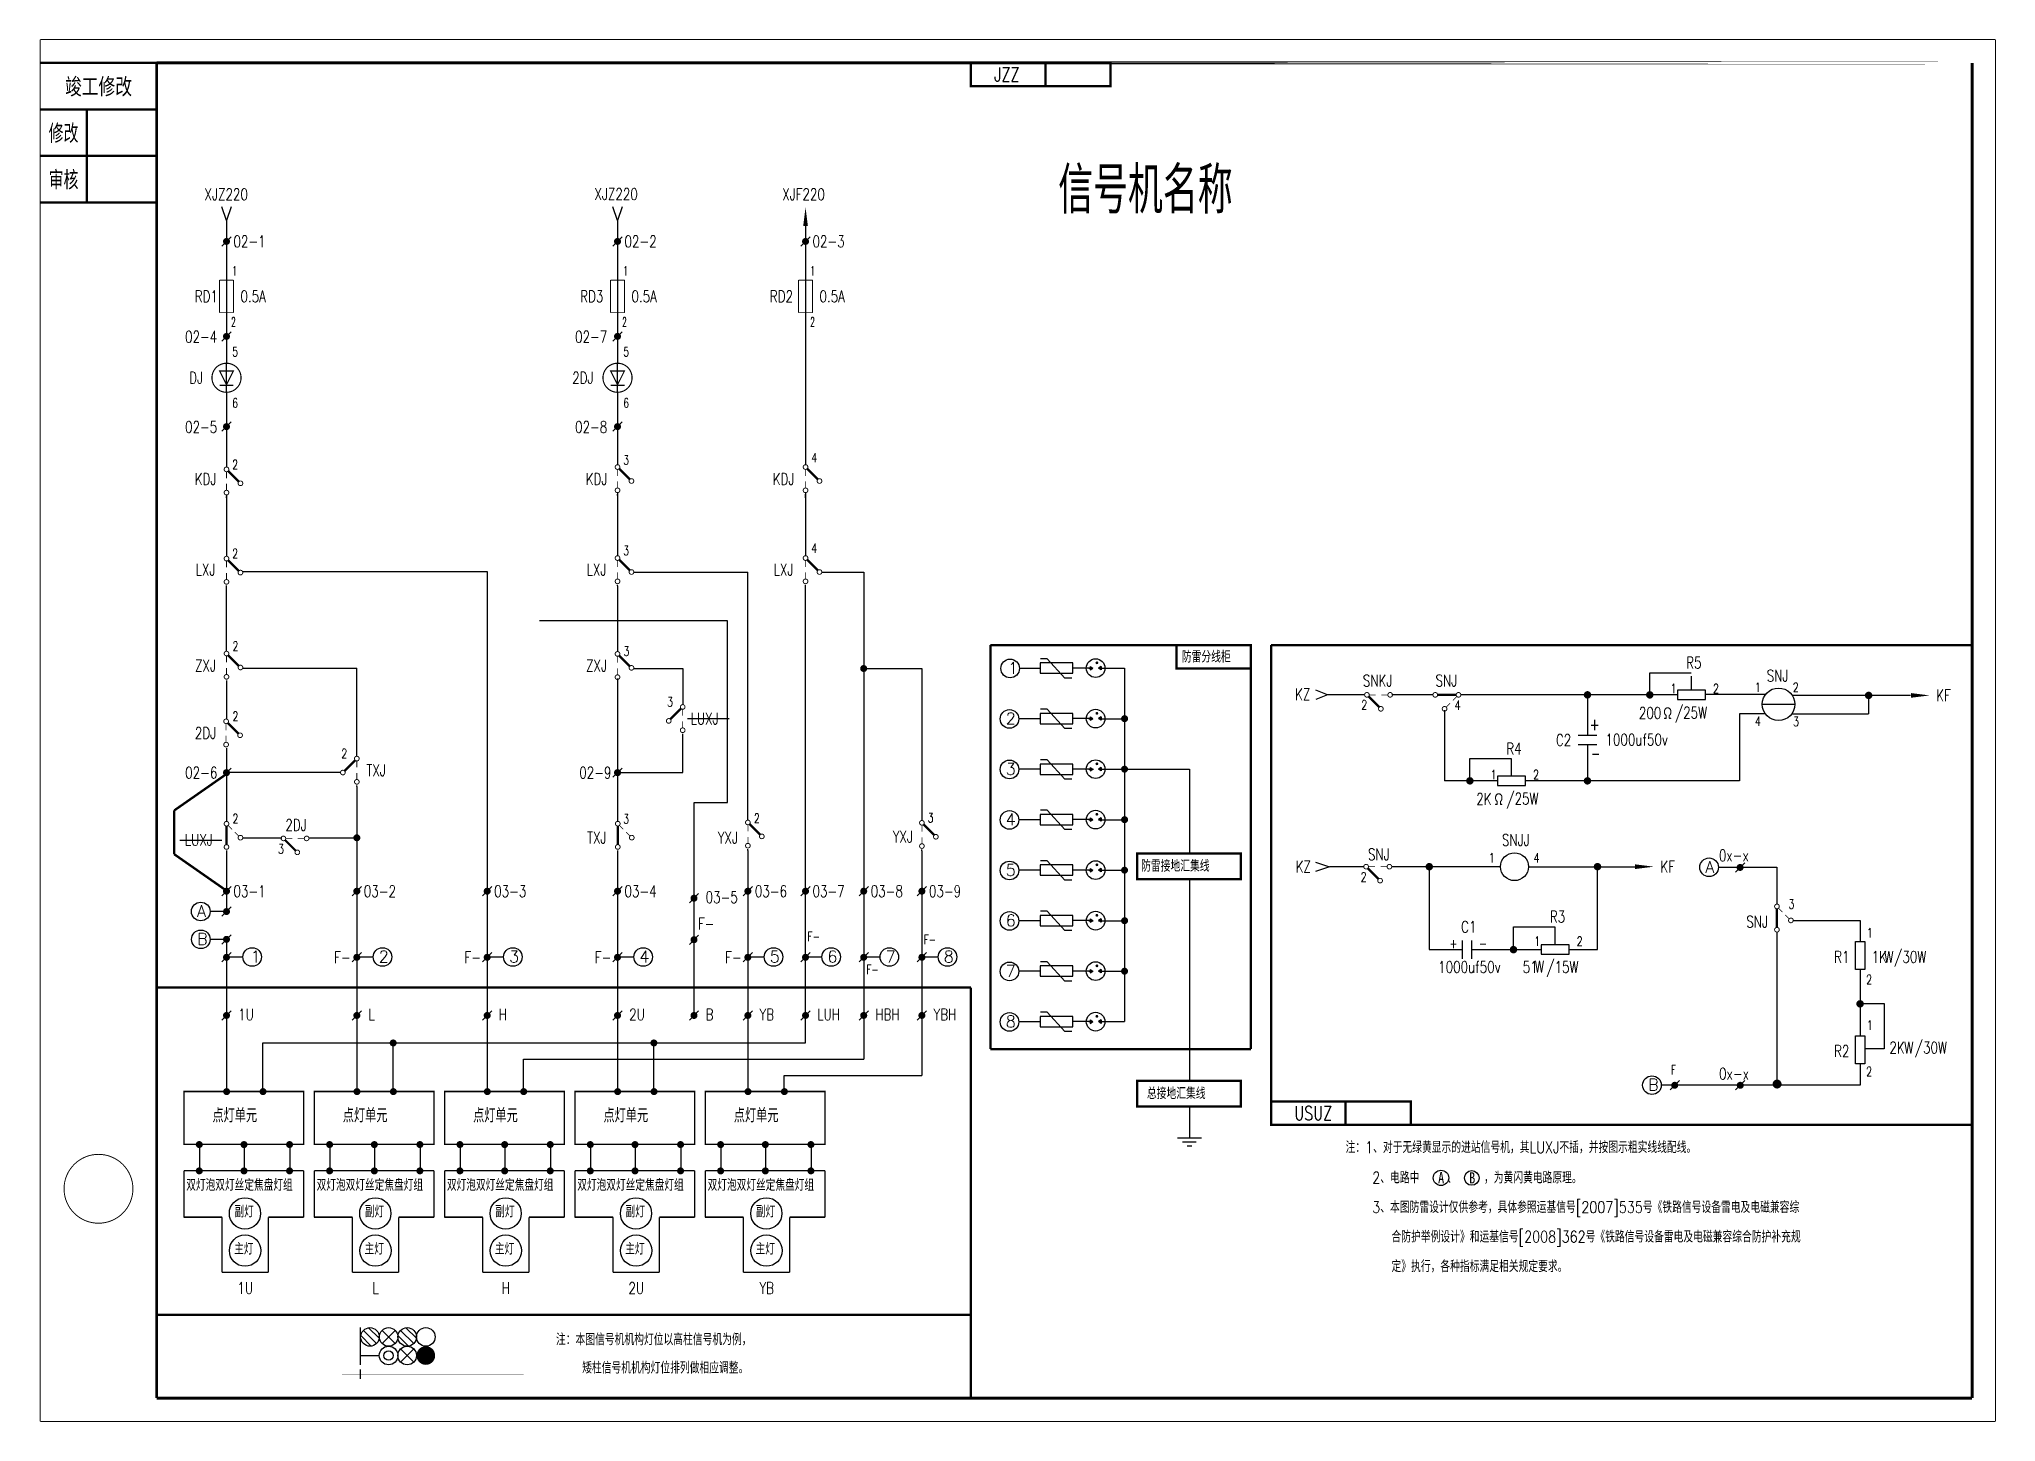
# Model space of a CAD drawing. Extents: x 0 to 420, y -297 to 0.
import ezdxf
from ezdxf.enums import TextEntityAlignment as Align

# ---------------------------------------------------------------- set-up
doc = ezdxf.new("R2010")
doc.units = 0
doc.layers.get('0').update_dxf_attribs({"linetype": 'CONTINUOUS'})
doc.layers.get('DEFPOINTS').update_dxf_attribs({"linetype": 'CONTINUOUS'})
doc.layers.add('COLUMN', color=7, linetype='CONTINUOUS')
doc.layers.add('TIE', color=7, linetype='CONTINUOUS')
doc.styles.add('CHINESE', font='txt.shx', dxfattribs={"width": 0.7, "bigfont": 'hztxt.shx'})
doc.styles.add('HZ', font='txt.shx', dxfattribs={"width": 0.7, "bigfont": 'hztxt.shx'})
doc.styles.add('ITALICC', font='txt.shx', dxfattribs={"width": 0.7, "bigfont": 'hztxt.shx'})
doc.styles.add('ST', font='txt.shx', dxfattribs={"width": 0.7, "bigfont": 'hztxt.shx'})
doc.styles.add('STYLE1', font='txt.shx', dxfattribs={"width": 0.7, "bigfont": 'hztxt.shx'})

msp = doc.modelspace()

# ---------------------------------------------------------------- texts
at = {"color": 0, "style": 'CHINESE'}
for s, width, p in [('竣工修改', 0.9, (12.5, -10)), ('修改', 0.8, (5, -20)), ('审核', 0.8, (5, -30))]:
    msp.add_text(s, height=4, dxfattribs=dict(at, width=width)).set_placement(p, align=Align.MIDDLE)
at = {"color": 5, "style": 'ITALICC', "width": 0.75}
msp.add_text('JZZ', height=3, dxfattribs=at).set_placement((204.93, -7.5), align=Align.MIDDLE_LEFT)
at = {"color": 6, "style": 'ITALICC', "width": 0.75}
msp.add_text('信号机名称', height=10, dxfattribs=at).set_placement((218.66, -37.38))
at = {"color": 0, "style": 'ITALICC'}
for s, width, p, p2 in [('1', 1.5, (41.23, -50.69), (42.23, -50.69)), ('1', 1.5, (125.23, -50.69), (126.23, -50.69)), ('1', 1.5, (165.43, -50.69), (166.43, -50.69)), ('2', 0.75, (41, -61.69), (42, -61.69)), ('2', 0.75, (125, -61.69), (126, -61.69)), ('2', 0.75, (165.39, -61.69), (166.39, -61.69))]:
    msp.add_text(s, height=2, dxfattribs=dict(at, width=width)).set_placement(p, p2, align=Align.FIT)
at = {"color": 0}
for s, style, width, p in [('RD1', 'ITALICC', 0.75, (33.18, -55.19)), ('0.5A', 'ITALICC', 0.75, (43, -55.19)), ('RD3', 'ITALICC', 0.75, (115.98, -55.19)), ('0.5A', 'ITALICC', 0.75, (127, -55.19)), ('RD2', 'ITALICC', 0.75, (156.72, -55.19)), ('0.5A', 'ITALICC', 0.75, (167.39, -55.19)), ('DJ', 'ITALICC', 0.75, (31.99, -72.69)), ('2DJ', 'ITALICC', 0.75, (114.26, -72.69)), ('防雷分线柜', 'ST', 0.8, (245.23, -132.65)), ('KF', 'ITALICC', 0.75, (407.28, -140.96)), ('LUXJ', 'ITALICC', 0.75, (139.68, -145.94)), ('LUXJ', 'ITALICC', 0.75, (31.03, -172)), ('KF', 'ITALICC', 0.75, (348.02, -177.77)), ('1U', 'ITALICC', 0.75, (42.5, -209.54)), ('L', 'ITALICC', 0.75, (70.5, -209.54)), ('H', 'ITALICC', 0.75, (98.5, -209.54)), ('2U', 'ITALICC', 0.75, (126.5, -209.54)), ('B', 'ITALICC', 0.75, (142.93, -209.54)), ('YB', 'ITALICC', 0.75, (154.5, -209.54)), ('LUH', 'ITALICC', 0.75, (166.89, -209.54)), ('HBH', 'ITALICC', 0.75, (179.39, -209.54)), ('YBH', 'ITALICC', 0.75, (191.89, -209.54))]:
    msp.add_text(s, height=2.5, dxfattribs=dict(at, style=style, width=width)).set_placement(p, align=Align.MIDDLE_LEFT)
at = {"color": 3, "style": 'ITALICC', "width": 0.75}
for s, p in [('02-4', (31.1, -63.88)), ('02-7', (114.88, -63.88)), ('02-5', (31.1, -83.27)), ('02-8', (114.88, -83.27))]:
    msp.add_text(s, height=2.5, dxfattribs=at).set_placement(p, align=Align.MIDDLE_LEFT)
at = {"color": 0, "style": 'ITALICC', "width": 0.75}
for s, p in [('5', (42.5, -68.69)), ('5', (126.5, -68.69)), ('6', (42.5, -79.69)), ('6', (126.5, -79.69))]:
    msp.add_text(s, height=2, dxfattribs=at).set_placement(p, align=Align.BOTTOM_RIGHT)
at = {"color": 3, "style": 'ITALICC', "width": 0.75}
for s, p in [('2', (42.5, -92.96)), ('3', (126.5, -91.96)), ('4', (166.89, -91.46)), ('3', (126.5, -111.44)), ('4', (166.89, -110.94)), ('2', (42.5, -112.06)), ('2', (42.57, -131.96)), ('3', (126.57, -133.04)), ('3', (135.93, -143.94)), ('2', (42.57, -147.04)), ('2', (65.93, -155.04)), ('2', (42.57, -169.04)), ('3', (126.5, -169.11)), ('2', (154.57, -168.97)), ('3', (191.89, -168.84)), ('3', (52.37, -175.56))]:
    msp.add_text(s, height=2, dxfattribs=at).set_placement(p, align=Align.BOTTOM_RIGHT)
at = {"color": 0, "style": 'ITALICC', "width": 0.75}
for s, p in [('KDJ', (35.49, -96.46)), ('KDJ', (119.49, -96.46)), ('KDJ', (159.66, -96.46)), ('LXJ', (35.49, -115.94)), ('LXJ', (119.49, -115.94)), ('LXJ', (159.66, -115.94)), ('ZXJ', (35.49, -136.54)), ('ZXJ', (119.49, -136.54)), ('2DJ', (35.49, -151.04)), ('TXJ', (72.14, -159.04)), ('2DJ', (54.94, -170.82)), ('TXJ', (119.54, -173.53)), ('YXJ', (147.71, -173.54)), ('YXJ', (185.28, -173.34))]:
    msp.add_text(s, height=2.5, dxfattribs=at).set_placement(p, align=Align.BOTTOM_CENTER)
at = {"color": 0, "style": 'HZ'}
for s, p in [('1', (207.9, -136.31)), ('2', (207.39, -147.17)), ('3', (207.39, -158.02)), ('4', (207.39, -168.87)), ('5', (207.39, -179.73)), ('A', (357.69, -179.06)), ('A', (33.67, -188.56)), ('6', (207.39, -190.58)), ('B', (33.69, -194.55)), ('1', (45.19, -198.33)), ('2', (72.7, -198.33)), ('3', (100.7, -198.33)), ('4', (128.7, -198.33)), ('5', (156.7, -198.33)), ('6', (169.09, -198.33)), ('7', (181.59, -198.33)), ('8', (194.09, -198.33)), ('7', (207.39, -201.44)), ('8', (207.39, -212.29)), ('B', (345.41, -225.88))]:
    msp.add_text(s, height=2.5, dxfattribs=at).set_placement(p)
at = {"color": 0}
for s, height, style, width, p in [('R5', 2.5, 'ITALICC', 0.75, (353.58, -135.17)), ('1', 2, 'ITALICC', 0.75, (350.22, -140.49)), ('2', 2, 'ITALICC', 0.75, (359.33, -140.49)), ('R4', 2.5, 'ITALICC', 0.75, (314.93, -153.65)), ('1000uf50v', 2.5, 'ITALICC', 0.75, (336.23, -151.72)), ('1', 2, 'ITALICC', 0.75, (311.57, -158.97)), ('2', 2, 'ITALICC', 0.75, (320.69, -158.97)), ('SNJJ', 2.5, 'ITALICC', 0.75, (314, -173.29)), ('防雷接地汇集线', 2.5, 'CHINESE', 0.8, (236.49, -178.85)), ('SNJ', 2.5, 'ITALICC', 0.75, (285.22, -176.37)), ('1', 2, 'ITALICC', 0.75, (311.18, -176.87)), ('4', 2, 'ITALICC', 0.75, (320.79, -176.87)), ('R3', 2.5, 'ITALICC', 0.75, (324.29, -189.76)), ('SNJ', 2.5, 'ITALICC', 0.75, (366.49, -190.84)), ('C1', 2.5, 'ITALICC', 0.75, (305.21, -191.95)), ('1', 2, 'ITALICC', 0.75, (320.93, -194.79)), ('2', 2, 'ITALICC', 0.75, (330.05, -194.79)), ('1', 2, 'ITALICC', 0.75, (392.36, -192.96)), ('+', 2, 'ITALICC', 0.75, (302.77, -195.25)), ('-', 2, 'ITALICC', 0.75, (309.09, -195.25)), ('R1', 2.5, 'ITALICC', 0.75, (385.34, -198.4)), ('1K', 2.5, 'ITALICC', 0.75, (393.4, -198.4)), ('W', 2.5, 'STYLE1', 0.8, (396.06, -198.4)), ('/30W', 2.5, 'ITALICC', 0.75, (398.25, -198.4)), ('1000uf50v', 2.5, 'ITALICC', 0.75, (300.3, -200.58)), ('51', 2.5, 'ITALICC', 0.75, (318.47, -200.58)), ('W', 2.5, 'STYLE1', 0.8, (321.01, -200.53)), ('/15W', 2.5, 'ITALICC', 0.75, (323.53, -200.58)), ('2', 2, 'ITALICC', 0.75, (392.23, -203.02)), ('1', 2, 'ITALICC', 0.75, (392.36, -212.81)), ('R2', 2.5, 'ITALICC', 0.75, (385.34, -218.65)), ('2K', 2.5, 'ITALICC', 0.75, (397.23, -217.91)), ('W', 2.5, 'STYLE1', 0.8, (400.37, -217.91)), ('/30W', 2.5, 'ITALICC', 0.75, (402.69, -217.91)), ('2', 2, 'ITALICC', 0.75, (392.23, -222.8)), ('总接地汇集线', 2.5, 'CHINESE', 0.8, (237.73, -227.74)), ('点灯单元', 3, 'CHINESE', 0.8, (36.98, -232.74)), ('点灯单元', 3, 'CHINESE', 0.8, (64.98, -232.74)), ('点灯单元', 3, 'CHINESE', 0.8, (92.98, -232.74)), ('点灯单元', 3, 'CHINESE', 0.8, (120.98, -232.74)), ('点灯单元', 3, 'CHINESE', 0.8, (148.98, -232.74)), ('双灯泡双灯丝定焦盘灯组', 2.5, 'CHINESE', 0.64, (31.35, -247.44)), ('双灯泡双灯丝定焦盘灯组', 2.5, 'CHINESE', 0.64, (59.35, -247.44)), ('双灯泡双灯丝定焦盘灯组', 2.5, 'CHINESE', 0.64, (87.35, -247.44)), ('双灯泡双灯丝定焦盘灯组', 2.5, 'CHINESE', 0.64, (115.35, -247.44)), ('双灯泡双灯丝定焦盘灯组', 2.5, 'CHINESE', 0.64, (143.35, -247.44)), ('副灯', 2.5, 'CHINESE', 0.64, (41.72, -253.14)), ('副灯', 2.5, 'CHINESE', 0.64, (69.72, -253.14)), ('副灯', 2.5, 'CHINESE', 0.64, (97.72, -253.14)), ('副灯', 2.5, 'CHINESE', 0.64, (125.72, -253.14)), ('副灯', 2.5, 'CHINESE', 0.64, (153.72, -253.14)), ('3、本图防雷设计仅供参考，具体参照运基信号[2007]535号《铁路信号设备雷电及电磁兼容综', 2.5, 'CHINESE', 0.8, (286.14, -252.2)), ('合防护举例设计》和运基信号[2008]362号《铁路信号设备雷电及电磁兼容综合防护补充规', 2.5, 'CHINESE', 0.8, (290.27, -258.55)), ('主灯', 2.5, 'CHINESE', 0.64, (41.65, -261.15)), ('主灯', 2.5, 'CHINESE', 0.64, (69.65, -261.15)), ('主灯', 2.5, 'CHINESE', 0.64, (97.65, -261.15)), ('主灯', 2.5, 'CHINESE', 0.64, (125.65, -261.15)), ('主灯', 2.5, 'CHINESE', 0.64, (153.65, -261.15)), ('定》执行，各种指标满足相关规定要求。', 2.5, 'CHINESE', 0.8, (290.27, -264.91)), ('注：本图信号机机构灯位以高柱信号机为例，', 2.5, 'CHINESE', 0.8, (110.78, -280.62)), ('矮柱信号机机构灯位排列做相应调整。', 2.5, 'CHINESE', 0.8, (116.4, -286.71))]:
    msp.add_text(s, height=height, dxfattribs=dict(at, style=style, width=width)).set_placement(p)
for s, height, style, width, p in [('SNKJ', 2.5, 'ITALICC', 0.75, (287.29, -139.05)), ('SNJ', 2.5, 'ITALICC', 0.75, (302.06, -139.01)), ('1', 2, 'ITALICC', 0.75, (368.98, -140.22)), ('SNJ', 2.5, 'ITALICC', 0.75, (373.21, -137.97)), ('2', 2, 'ITALICC', 0.75, (377.12, -140.22)), ('KZ', 2.5, 'ITALICC', 0.75, (271.2, -141.98)), ('+', 2.6, 'HZ', 0.75, (333.91, -148.44)), ('200', 2.5, 'ITALICC', 0.75, (345.82, -145.99)), ('Ω', 2.5, 'STYLE1', 0.8, (349.6, -146)), ('/25W', 2.5, 'ITALICC', 0.75, (354.61, -145.92)), ('4', 2, 'ITALICC', 0.75, (368.98, -147.49)), ('3', 2, 'ITALICC', 0.75, (377.15, -147.57)), ('C2', 2.5, 'ITALICC', 0.75, (327.23, -151.81)), ('_', 2.6, 'HZ', 0.75, (334.13, -153.32)), ('2K', 2.5, 'ITALICC', 0.75, (310.13, -164.47)), ('Ω', 2.5, 'STYLE1', 0.8, (313.31, -164.49)), ('/25W', 2.5, 'ITALICC', 0.75, (318.39, -164.41))]:
    msp.add_text(s, height=height, dxfattribs=dict(at, style=style, width=width)).set_placement(p, align=Align.CENTER)
at = {"color": 3, "style": 'ITALICC', "width": 0.75}
for s, p in [('2', (284.41, -143.99)), ('4', (304.48, -144.08))]:
    msp.add_text(s, height=2, dxfattribs=at).set_placement(p, align=Align.CENTER)
at = {"color": 0, "style": 'ITALICC', "width": 0.75}
msp.add_text('KZ', height=2.5, dxfattribs=at).set_placement((272.97, -177.77), align=Align.MIDDLE_RIGHT)
at = {"color": 3}
for s, height, style, width, p in [('2', 2, 'ITALICC', 0.75, (283.66, -181)), ('3', 2, 'ITALICC', 0.75, (375.55, -186.81)), ('注：1、对于无绿黄显示的进站信号机，其LUXJ不插，并按图示粗实线线配线。', 2.5, 'CHINESE', 0.8, (280.4, -239.32)), ('2、电路中   、   ，为黄闪黄电路原理。', 2.5, 'CHINESE', 0.8, (286.14, -245.85))]:
    msp.add_text(s, height=height, dxfattribs=dict(at, style=style, width=width)).set_placement(p)
at = {"color": 2, "style": 'ITALICC', "width": 0.75}
msp.add_text('USUZ', height=3, dxfattribs=at).set_placement((269.4, -230.74), align=Align.MIDDLE_LEFT)
at = {"color": 0, "width": 0.8}
for s, p in [('A', (300.28, -245.81)), ('B', (306.96, -245.85))]:
    msp.add_text(s, height=2.4, dxfattribs=at).set_placement(p)
at = {"color": 0, "style": 'ITALICC', "width": 0.75}
for s, p in [('1U', (44.03, -267.1)), ('L', (72.03, -267.1)), ('H', (100.03, -267.1)), ('2U', (128.03, -267.1)), ('YB', (156.03, -267.1))]:
    msp.add_text(s, height=2.5, dxfattribs=at).set_placement(p, align=Align.TOP_CENTER)
at = {"layer": 'TIE', "color": 1}
for s, height, style, width, p in [('XJZ220', 2.5, 'ITALICC', 0.75, (35.28, -34.5)), ('XJZ220', 2.5, 'ITALICC', 0.75, (119.04, -34.46)), ('XJF220', 2.5, 'ITALICC', 0.75, (159.39, -34.5)), ('F', 2, 'HZ', 0.7, (350.29, -222.44))]:
    msp.add_text(s, height=height, dxfattribs=dict(at, style=style, width=width)).set_placement(p)
at = {"layer": 'TIE', "color": 3, "style": 'ITALICC', "width": 0.75}
for s, p in [('02-1', (41.5, -43.39)), ('02-2', (125.5, -43.39)), ('02-3', (165.89, -43.39)), ('02-6', (31.12, -157.56)), ('02-9', (115.78, -157.56)), ('03-2', (69.5, -183.04)), ('03-3', (97.5, -183.04)), ('03-5', (142.93, -184.33)), ('03-6', (153.5, -183.04)), ('03-7', (165.89, -183.04)), ('03-8', (178.39, -183.04)), ('03-9', (190.89, -183.04)), ('0x-x', (360.63, -222.26))]:
    msp.add_text(s, height=2.5, dxfattribs=at).set_placement(p, align=Align.MIDDLE_LEFT)
at = {"layer": 'TIE', "color": 1, "style": 'ITALICC', "width": 0.75}
for s, p in [('0x-x', (360.6, -175.35)), ('03-1', (41.5, -183.04)), ('03-4', (125.5, -183.04)), ('F-', (141.29, -190.04))]:
    msp.add_text(s, height=2.5, dxfattribs=at).set_placement(p, align=Align.MIDDLE_LEFT)
at = {"layer": 'TIE', "color": 2, "style": 'ITALICC', "width": 0.7}
for p in [(164.82, -192.75), (189.79, -193.44), (177.48, -199.88)]:
    msp.add_text('F-', height=2, dxfattribs=at).set_placement(p, align=Align.MIDDLE_LEFT)
at = {"layer": 'TIE', "color": 1, "style": 'ITALICC', "width": 0.75}
for p in [(66.66, -198.5), (94.66, -198.5), (122.66, -198.5), (150.66, -198.5)]:
    msp.add_text('F-', height=2.5, dxfattribs=at).set_placement(p, align=Align.RIGHT)

# ---------------------------------------------------------------- blocks, each defined once
blk = doc.blocks.new('244')
at = {"const_width": 0.2}
for points in [[(0.5, -0.5, 1), (-0.5, -0.5, 1)], [(3.5, -3.5, 1), (2.5, -3.5, 1)], [(0.5, -5.5, 1), (-0.5, -5.5, 1)]]:
    blk.add_lwpolyline(points, format="xyb", close=True, dxfattribs=at)
for points, const_width in [([(0, -1), (0, -2.4)], 0.15), ([(0, -3.6), (0, -5)], 0.15), ([(0.35, -0.85), (2.65, -3.15)], 0.5)]:
    blk.add_lwpolyline(points, dxfattribs=dict(const_width=const_width))
blk.add_lwpolyline([(2, -4.5, 0, 0, 0), (2, -5.5, 0.8, 0, 0), (2, -7.7, 0, 0, 0)], format="xyseb")
at = {"width": 0.8}
blk.add_attdef('0', text='', height=2, dxfattribs=at).set_placement((2, 0), align=Align.MIDDLE)
blk.add_attdef('RELAY', text='', height=2, dxfattribs=at).set_placement((-1, -3), align=Align.MIDDLE_RIGHT)
blk = doc.blocks.new('234')
at = {"const_width": 0.2}
for points in [[(0.5, -0.5, 1), (-0.5, -0.5, 1)], [(3.5, -3.5, 1), (2.5, -3.5, 1)], [(0.5, -5.5, 1), (-0.5, -5.5, 1)]]:
    blk.add_lwpolyline(points, format="xyb", close=True, dxfattribs=at)
for points, const_width in [([(0, -1), (0, -5)], 0.5), ([(0.35, -0.85), (1.2, -1.7)], 0.15), ([(1.8, -2.3), (2.65, -3.15)], 0.15)]:
    blk.add_lwpolyline(points, dxfattribs=dict(const_width=const_width))
blk.add_lwpolyline([(2, -4.5, 0, 0, 0), (2, -5.5, 0.8, 0, 0), (2, -7.7, 0, 0, 0)], format="xyseb")
at = {"width": 0.8}
blk.add_attdef('0', text='', height=2, dxfattribs=at).set_placement((2, 0), align=Align.MIDDLE)
blk.add_attdef('RELAY', text='', height=2, dxfattribs=at).set_placement((-1, -3), align=Align.MIDDLE_RIGHT)
blk = doc.blocks.new('224')
at = {"const_width": 0.2}
for points in [[(0.5, -0.5, 1), (-0.5, -0.5, 1)], [(3.5, -3.5, 1), (2.5, -3.5, 1)], [(0.5, -5.5, 1), (-0.5, -5.5, 1)]]:
    blk.add_lwpolyline(points, format="xyb", close=True, dxfattribs=at)
for points, const_width in [([(0, -1), (0, -2.4)], 0.15), ([(0, -3.6), (0, -5)], 0.15), ([(0.35, -0.85), (2.65, -3.15)], 0.5)]:
    blk.add_lwpolyline(points, dxfattribs=dict(const_width=const_width))
blk.add_lwpolyline([(2, -7.7, 0, 0, 0), (2, -6.7, 0.8, 0, 0), (2, -4.5, 0, 0, 0)], format="xyseb")
at = {"width": 0.8}
blk.add_attdef('0', text='', height=2, dxfattribs=at).set_placement((2, 0), align=Align.MIDDLE)
blk.add_attdef('RELAY', text='', height=2, dxfattribs=at).set_placement((-1, -3), align=Align.MIDDLE_RIGHT)
blk = doc.blocks.new('W51')
for p, q in [((0, 0), (-1, 3)), ((1, 3), (0, 0))]:
    blk.add_line(p, q)
blk = doc.blocks.new('144')
at = {"const_width": 0.2}
for points in [[(1, 0, -1), (0, 0, -1)], [(6, 0, -1), (5, 0, -1)], [(4, -3, -1), (3, -3, -1)]]:
    blk.add_lwpolyline(points, format="xyb", close=True, dxfattribs=at)
for points, const_width in [([(2.4, 0), (1, 0)], 0.15), ([(5, 0), (3.6, 0)], 0.15), ([(0.85, -0.35), (3.15, -2.65)], 0.5)]:
    blk.add_lwpolyline(points, dxfattribs=dict(const_width=const_width))
blk.add_lwpolyline([(5.5, -1.3, 0, 0, 0), (5.5, -2.3, 0.8, 0, 0), (5.5, -4.5, 0, 0, 0)], format="xyseb")
at = {"width": 0.8}
for tag, p in [('RELAY', (3, 2.2)), ('0', (0, -2))]:
    blk.add_attdef(tag, text='', height=2, dxfattribs=at).set_placement(p, align=Align.MIDDLE)
blk = doc.blocks.new('WK')
at = {"const_width": 0.5}
for points in [[(0, 0), (0, 5), (30, 5), (30, 0), (0, 0)], [(16, 0), (16, 5)]]:
    blk.add_lwpolyline(points, dxfattribs=at)
blk = doc.blocks.new('W22')
at = {"const_width": 0.8}
blk.add_lwpolyline([(-0.4, 0, 1), (0.4, 0, 1)], format="xyb", close=True, dxfattribs=at)
blk = doc.blocks.new('133')
at = {"const_width": 0.2}
for points in [[(-6, 0, 1), (-5, 0, 1)], [(-1, 0, 1), (0, 0, 1)], [(-4, -3, 1), (-3, -3, 1)]]:
    blk.add_lwpolyline(points, format="xyb", close=True, dxfattribs=at)
for points, const_width in [([(-5, 0), (-1, 0)], 0.5), ([(-2.3, -1.8), (-3.15, -2.65)], 0.15), ([(-0.85, -0.35), (-1.7, -1.2)], 0.15)]:
    blk.add_lwpolyline(points, dxfattribs=dict(const_width=const_width))
blk.add_lwpolyline([(-5.5, -1.3, 0, 0, 0), (-5.5, -2.3, 0.8, 0, 0), (-5.5, -4.5, 0, 0, 0)], format="xyseb")
at = {"width": 0.8}
for tag, p in [('RELAY', (-3, 2.2)), ('0', (0, -2))]:
    blk.add_attdef(tag, text='', height=2, dxfattribs=at).set_placement(p, align=Align.MIDDLE)
blk = doc.blocks.new('W05')
blk.add_circle((0, 0), 3)
blk = doc.blocks.new('DZ2')
at = {"const_width": 0.8}
blk.add_lwpolyline([(-0.4, 0, 1), (0.4, 0, 1)], format="xyb", close=True, dxfattribs=at)
blk = doc.blocks.new('W56')
blk.add_lwpolyline([(-4, 0, 0, 1, 0), (0, 0, 1, 1, 0)], format="xyseb")

# ---------------------------------------------------------------- hatches: boundary and pattern name
for points in [[(225.54, -134.72), (226.09, -135.09), (225.54, -135.46)], [(227.89, -134.72), (227.34, -135.09), (227.89, -135.46)], [(225.54, -145.57), (226.09, -145.94), (225.54, -146.31)], [(227.89, -145.57), (227.34, -145.94), (227.89, -146.31)], [(225.54, -156.42), (226.09, -156.8), (225.54, -157.17)], [(227.89, -156.42), (227.34, -156.8), (227.89, -157.17)], [(225.54, -167.28), (226.09, -167.65), (225.54, -168.02)], [(227.89, -167.28), (227.34, -167.65), (227.89, -168.02)], [(225.54, -178.13), (226.09, -178.5), (225.54, -178.87)], [(227.89, -178.13), (227.34, -178.5), (227.89, -178.87)], [(225.54, -188.99), (226.09, -189.36), (225.54, -189.73)], [(227.89, -188.99), (227.34, -189.36), (227.89, -189.73)], [(225.54, -199.84), (226.09, -200.21), (225.54, -200.58)], [(227.89, -199.84), (227.34, -200.21), (227.89, -200.58)], [(225.54, -210.69), (226.09, -211.06), (225.54, -211.44)], [(227.89, -210.69), (227.34, -211.06), (227.89, -211.44)]]:
    msp.add_hatch(color=0).paths.add_polyline_path(points)
at = {"layer": 'COLUMN'}
h = msp.add_hatch(color=0, dxfattribs=at)
edge = h.paths.add_edge_path()
edge.add_arc((226.98, -133.95), 0.312, 0, 360, ccw=False)
h = msp.add_hatch(color=0, dxfattribs=at)
edge = h.paths.add_edge_path()
edge.add_arc((226.98, -144.81), 0.312, 0, 360, ccw=False)
h = msp.add_hatch(color=0, dxfattribs=at)
edge = h.paths.add_edge_path()
edge.add_arc((226.98, -155.66), 0.312, 0, 360, ccw=False)
h = msp.add_hatch(color=0, dxfattribs=at)
edge = h.paths.add_edge_path()
edge.add_arc((226.98, -166.51), 0.312, 0, 360, ccw=False)
h = msp.add_hatch(color=0, dxfattribs=at)
edge = h.paths.add_edge_path()
edge.add_arc((226.98, -177.37), 0.312, 0, 360, ccw=False)
h = msp.add_hatch(color=0, dxfattribs=at)
edge = h.paths.add_edge_path()
edge.add_arc((226.98, -188.22), 0.312, 0, 360, ccw=False)
h = msp.add_hatch(color=0, dxfattribs=at)
edge = h.paths.add_edge_path()
edge.add_arc((226.98, -199.08), 0.312, 0, 360, ccw=False)
h = msp.add_hatch(color=0, dxfattribs=at)
edge = h.paths.add_edge_path()
edge.add_arc((226.98, -209.93), 0.312, 0, 360, ccw=False)

# ---------------------------------------------------------------- linework, layer by layer
at = {"color": 0}
for p, q in [((41, -42.39), (39, -44.39)), ((125, -42.39), (123, -44.39)), ((165.39, -42.39), (163.39, -44.39)), ((41, -62.8), (39, -64.8)), ((125, -62.8), (123, -64.8)), ((38.5, -71.19), (41.5, -71.19)), ((40, -75.69), (40, -69.69)), ((122.5, -71.19), (125.5, -71.19)), ((124, -75.69), (124, -69.69)), ((41, -82.19), (39, -84.19)), ((125, -82.19), (123, -84.19)), ((216.31, -133.08), (214.86, -133.08)), ((220.12, -137.25), (216.31, -133.08)), ((210.34, -135.12), (214.76, -135.12)), ((221.57, -137.25), (220.12, -137.25)), ((225.23, -135.11), (226.12, -135.11)), ((225.54, -134.72), (225.54, -135.46)), ((225.54, -134.72), (226.09, -135.09)), ((225.54, -135.46), (226.09, -135.09)), ((227.89, -134.72), (227.34, -135.09)), ((227.89, -135.46), (227.34, -135.09)), ((227.34, -135.11), (232.93, -135.11)), ((227.89, -134.72), (227.89, -135.46)), ((232.93, -135.11), (232.93, -211.08)), ((345.76, -140.84), (345.76, -136.08)), ((345.76, -136.08), (354.64, -136.08)), ((354.64, -136.82), (354.64, -139.84)), ((276.5, -140.84), (274, -139.84)), ((276.5, -140.84), (274, -141.84)), ((279.09, -140.84), (276.59, -140.84)), ((284.35, -140.84), (279.16, -140.84)), ((299.17, -140.84), (290.35, -140.84)), ((351.71, -140.84), (305.17, -140.84)), ((332.37, -140.84), (332.37, -149.57)), ((370.68, -140.78), (357.71, -140.78)), ((376.89, -142.9), (369.99, -142.9)), ((401.79, -140.96), (376.31, -140.96)), ((392.77, -140.84), (392.77, -144.9)), ((214.76, -145.98), (210.2, -145.98)), ((216.31, -143.93), (214.86, -143.93)), ((220.12, -148.1), (216.31, -143.93)), ((225.23, -145.96), (226.12, -145.96)), ((225.54, -145.57), (225.54, -146.31)), ((225.54, -145.57), (226.09, -145.94)), ((225.54, -146.31), (226.09, -145.94)), ((227.89, -145.57), (227.34, -145.94)), ((227.89, -146.31), (227.34, -145.94)), ((227.37, -145.96), (232.93, -145.96)), ((227.89, -145.57), (227.89, -146.31)), ((301.64, -144.15), (301.64, -159.32)), ((365.01, -144.9), (365.01, -159.32)), ((370.57, -144.9), (365.01, -144.9)), ((376.28, -144.9), (392.77, -144.9)), ((221.57, -148.1), (220.12, -148.1)), ((334.37, -149.57), (330.37, -149.57)), ((216.31, -154.82), (214.86, -154.82)), ((220.12, -158.99), (216.31, -154.82)), ((307.11, -154.55), (315.99, -154.55)), ((307.11, -159.32), (307.11, -154.55)), ((315.99, -154.55), (315.99, -158.32)), ((334.37, -151.57), (330.37, -151.57)), ((332.37, -151.54), (332.37, -159.32)), ((39.93, -157.9), (28.81, -165.66)), ((41, -156.56), (39, -158.56)), ((125, -156.56), (123, -158.56)), ((214.76, -156.83), (210.2, -156.83)), ((221.57, -158.99), (220.12, -158.99)), ((225.23, -156.81), (226.11, -156.81)), ((225.54, -156.42), (225.54, -157.17)), ((225.54, -156.42), (226.09, -156.8)), ((225.54, -157.17), (226.09, -156.8)), ((225.82, -156.81), (226.24, -156.81)), ((227.89, -156.42), (227.34, -156.8)), ((227.89, -157.17), (227.34, -156.8)), ((227.34, -156.81), (246.88, -156.81)), ((227.34, -156.81), (232.93, -156.81)), ((227.89, -156.42), (227.89, -157.17)), ((246.88, -156.81), (246.88, -174.93)), ((313.07, -159.32), (301.64, -159.32)), ((365.01, -159.32), (319.07, -159.32)), ((28.81, -165.66), (28.81, -175.08)), ((214.76, -167.68), (210.2, -167.68)), ((216.31, -165.64), (214.86, -165.64)), ((220.12, -169.81), (216.31, -165.64)), ((225.23, -167.67), (226.11, -167.67)), ((225.54, -167.28), (225.54, -168.02)), ((225.54, -167.28), (226.09, -167.65)), ((225.54, -168.02), (226.09, -167.65)), ((227.89, -167.28), (227.34, -167.65)), ((227.89, -168.02), (227.34, -167.65)), ((227.34, -167.67), (232.93, -167.67)), ((227.89, -167.28), (227.89, -168.02)), ((221.57, -169.81), (220.12, -169.81)), ((39.93, -182.84), (28.81, -175.08)), ((216.31, -176.49), (214.86, -176.49)), ((220.12, -180.66), (216.31, -176.49)), ((214.76, -178.54), (210.2, -178.54)), ((221.57, -180.66), (220.12, -180.66)), ((225.23, -178.52), (226.11, -178.52)), ((225.54, -178.13), (225.54, -178.87)), ((225.54, -178.13), (226.09, -178.5)), ((225.54, -178.87), (226.09, -178.5)), ((227.89, -178.13), (227.34, -178.5)), ((227.89, -178.87), (227.34, -178.5)), ((227.34, -178.52), (232.93, -178.52)), ((227.89, -178.13), (227.89, -178.87)), ((246.88, -180.42), (246.88, -223.82)), ((284.32, -177.77), (276.97, -177.77)), ((313.69, -177.77), (290.32, -177.77)), ((298.38, -177.77), (298.38, -195.6)), ((319.69, -177.77), (342.61, -177.77)), ((334.52, -195.6), (334.52, -177.77)), ((360.5, -177.9), (373.07, -177.9)), ((366.16, -176.93), (364.16, -178.93)), ((373.07, -177.9), (373.07, -185.84)), ((41, -182.04), (39, -184.04)), ((69, -182.04), (67, -184.04)), ((97, -182.04), (95, -184.04)), ((125, -182.04), (123, -184.04)), ((141.43, -183.54), (139.43, -185.54)), ((153, -182.04), (151, -184.04)), ((165.39, -182.04), (163.39, -184.04)), ((177.89, -182.04), (175.89, -184.04)), ((190.39, -182.04), (188.39, -184.04)), ((40, -187.41), (36.47, -187.41)), ((41, -186.41), (39, -188.41)), ((216.31, -187.35), (214.86, -187.35)), ((220.12, -191.52), (216.31, -187.35)), ((225.54, -188.99), (225.54, -189.73)), ((225.54, -188.99), (226.09, -189.36)), ((227.89, -188.99), (227.34, -189.36)), ((227.89, -188.99), (227.89, -189.73)), ((41, -192.39), (39, -194.39)), ((141.43, -192.48), (139.43, -194.48)), ((214.76, -189.39), (210.2, -189.39)), ((221.57, -191.52), (220.12, -191.52)), ((225.23, -189.38), (226.2, -189.38)), ((225.54, -189.73), (226.09, -189.36)), ((227.89, -189.73), (227.34, -189.36)), ((227.34, -189.38), (232.93, -189.38)), ((316.47, -195.6), (316.47, -190.67)), ((316.47, -190.67), (325.35, -190.67)), ((325.35, -190.67), (325.35, -194.6)), ((373.07, -191.77), (373.07, -224.73)), ((376.6, -189.32), (390.93, -189.32)), ((390.93, -189.32), (390.93, -193.87)), ((40, -193.39), (36.49, -193.39)), ((41, -196.25), (39, -198.25)), ((40, -197.18), (43.51, -197.18)), ((69, -196.25), (67, -198.25)), ((68, -197.18), (71.51, -197.18)), ((97, -196.25), (95, -198.25)), ((96, -197.18), (99.51, -197.18)), ((125, -196.25), (123, -198.25)), ((124, -197.18), (127.51, -197.18)), ((153, -196.25), (151, -198.25)), ((152, -197.18), (155.51, -197.18)), ((165.39, -196.25), (163.39, -198.25)), ((164.39, -197.18), (167.89, -197.18)), ((177.89, -196.25), (175.89, -198.25)), ((176.89, -197.18), (180.39, -197.18)), ((190.39, -196.25), (188.39, -198.25)), ((189.39, -197.18), (192.89, -197.18)), ((298.38, -195.6), (305.48, -195.6)), ((305.48, -193.6), (305.48, -197.6)), ((307.48, -193.6), (307.48, -197.6)), ((307.48, -195.6), (322.42, -195.6)), ((328.42, -195.6), (334.52, -195.6)), ((214.76, -200.25), (210.2, -200.25)), ((216.31, -198.2), (214.86, -198.2)), ((220.12, -202.37), (216.31, -198.2)), ((225.23, -200.23), (226.15, -200.23)), ((225.54, -199.84), (225.54, -200.58)), ((225.54, -199.84), (226.09, -200.21)), ((225.54, -200.58), (226.09, -200.21)), ((227.89, -199.84), (227.34, -200.21)), ((227.89, -200.58), (227.34, -200.21)), ((227.34, -200.23), (232.93, -200.23)), ((227.89, -199.84), (227.89, -200.58)), ((390.93, -199.87), (390.93, -214.12)), ((221.57, -202.37), (220.12, -202.37)), ((41, -208.75), (39, -210.75)), ((40, -208.89), (40, -226.09)), ((69, -208.75), (67, -210.75)), ((68, -208.89), (68, -226.09)), ((97, -208.75), (95, -210.75)), ((96, -208.89), (96, -226.09)), ((125, -208.75), (123, -210.75)), ((124, -208.89), (124, -226.09)), ((141.43, -208.75), (139.43, -210.75)), ((153, -208.75), (151, -210.75)), ((152, -208.89), (152, -226.09)), ((165.39, -208.75), (163.39, -210.75)), ((177.89, -208.75), (175.89, -210.75)), ((190.39, -208.75), (188.39, -210.75)), ((216.31, -209.06), (214.86, -209.06)), ((220.12, -213.22), (216.31, -209.06)), ((390.93, -207.2), (396.08, -207.2)), ((396.08, -207.2), (396.08, -216.94)), ((214.76, -211.1), (210.2, -211.1)), ((221.57, -213.22), (220.12, -213.22)), ((225.23, -211.08), (226.11, -211.08)), ((225.54, -210.69), (225.54, -211.44)), ((225.54, -210.69), (226.09, -211.06)), ((225.54, -211.44), (226.09, -211.06)), ((227.89, -210.69), (227.34, -211.06)), ((227.89, -211.44), (227.34, -211.06)), ((227.34, -211.08), (232.93, -211.08)), ((227.89, -210.69), (227.89, -211.44)), ((47.81, -226.09), (47.81, -215.65)), ((75.81, -226.09), (75.81, -215.65)), ((131.81, -226.09), (131.81, -215.65)), ((396.08, -216.94), (391.93, -216.94)), ((103.81, -226.09), (103.81, -219.15)), ((159.81, -226.09), (159.81, -222.65)), ((390.93, -220.12), (390.93, -224.73)), ((390.93, -224.73), (348.22, -224.73)), ((352.11, -223.75), (350.11, -225.75)), ((366.19, -223.75), (364.19, -225.75)), ((246.88, -229.49), (246.88, -236.05)), ((34.17, -237.56), (34.17, -243.13)), ((43.78, -237.47), (43.78, -243.13)), ((53.58, -237.47), (53.58, -243.13)), ((62.17, -237.56), (62.17, -243.13)), ((71.78, -237.47), (71.78, -243.13)), ((81.58, -237.47), (81.58, -243.13)), ((90.17, -237.56), (90.17, -243.13)), ((99.78, -237.47), (99.78, -243.13)), ((109.58, -237.47), (109.58, -243.13)), ((118.17, -237.56), (118.17, -243.13)), ((127.78, -237.47), (127.78, -243.13)), ((137.58, -237.47), (137.58, -243.13)), ((146.17, -237.56), (146.17, -243.13)), ((155.78, -237.47), (155.78, -243.13)), ((165.58, -237.47), (165.58, -243.13)), ((244.32, -236.05), (249.44, -236.05)), ((245.37, -236.92), (248.33, -236.92)), ((246.4, -237.75), (247.36, -237.75)), ((30.86, -253.1), (37, -253.1)), ((38.44, -253.1), (39.04, -253.1)), ((48.99, -253.1), (49.66, -253.1)), ((58.86, -253.1), (65, -253.1)), ((66.44, -253.1), (67.04, -253.1)), ((76.99, -253.1), (77.66, -253.1)), ((86.86, -253.1), (93, -253.1)), ((94.44, -253.1), (95.04, -253.1)), ((104.99, -253.1), (105.66, -253.1)), ((114.86, -253.1), (121, -253.1)), ((122.44, -253.1), (123.04, -253.1)), ((132.99, -253.1), (133.66, -253.1)), ((142.86, -253.1), (149, -253.1)), ((150.44, -253.1), (151.04, -253.1)), ((160.99, -253.1), (161.66, -253.1)), ((68.82, -284.84), (68.82, -276.84)), ((69.41, -277.43), (72.24, -280.25)), ((70.54, -276.86), (72.8, -279.12)), ((73.41, -277.43), (76.24, -280.25)), ((73.41, -280.25), (76.24, -277.43)), ((77.41, -277.43), (80.24, -280.25)), ((78.54, -276.86), (80.8, -279.12)), ((68.84, -278.56), (71.1, -280.82)), ((76.84, -278.56), (79.1, -280.82)), ((77.41, -281.43), (80.24, -284.25)), ((77.41, -284.25), (80.24, -281.43)), ((68.82, -282.84), (72.82, -282.84)), ((68.82, -287.84), (68.82, -285.84)), ((68.82, -287.84), (68.82, -285.84))]:
    msp.add_line(p, q, dxfattribs=at)
for p, q in [((147.64, -124.92), (107.25, -124.92)), ((147.64, -163.99), (147.64, -124.92)), ((140.43, -196.71), (140.43, -163.99)), ((140.43, -163.99), (147.64, -163.99)), ((140.43, -209.75), (140.43, -196.71))]:
    msp.add_line(p, q)
at = {"color": 0, "linetype": 'Continuous'}
for p, q in [((225.54, -135.09), (221.79, -135.09)), ((225.54, -145.94), (221.79, -145.94)), ((225.54, -156.8), (221.79, -156.8)), ((225.54, -167.65), (221.79, -167.65)), ((225.54, -178.5), (221.79, -178.5)), ((225.54, -189.36), (221.79, -189.36)), ((225.54, -200.21), (221.79, -200.21)), ((225.54, -211.06), (221.79, -211.06))]:
    msp.add_line(p, q, dxfattribs=at)
at = {"color": 3}
for p, q in [((139.01, -145.91), (148.01, -145.91)), ((30.01, -172.05), (39.01, -172.05))]:
    msp.add_line(p, q, dxfattribs=at)
at = {"color": 0}
for points, const_width in [([(420, 0), (0, 0)], 0.2), ([(0, 0), (0, -297)], 0.2), ([(420, -297), (420, 0)], 0.2), ([(25, -5), (25, -292)], 0.6), ([(415, -292), (415, -5)], 0.6), ([(38.5, -58.69), (38.5, -51.69)], 0.2), ([(38.5, -51.69), (41.5, -51.69)], 0.2), ([(41.5, -51.69), (41.5, -58.69)], 0.2), ([(122.5, -58.69), (122.5, -51.69)], 0.2), ([(122.5, -51.69), (125.5, -51.69)], 0.2), ([(125.5, -51.69), (125.5, -58.69)], 0.2), ([(162.89, -51.69), (165.89, -51.69)], 0.2), ([(162.89, -58.69), (162.89, -51.69)], 0.2), ([(165.89, -51.69), (165.89, -58.69)], 0.2), ([(38.5, -58.69), (41.5, -58.69)], 0.2), ([(122.5, -58.69), (125.5, -58.69)], 0.2), ([(162.89, -58.69), (165.89, -58.69)], 0.2), ([(40, -74.19), (38.5, -71.19), (41.5, -71.19), (40, -74.19)], 0.25), ([(124, -74.19), (122.5, -71.19), (125.5, -71.19), (124, -74.19)], 0.25), ([(41.5, -74.3), (38.5, -74.3)], 0.25), ([(125.5, -74.3), (122.5, -74.3)], 0.25), ([(25, -102), (25, -102)], 0.2), ([(244.06, -135.15), (244.06, -130.15), (260.06, -130.15), (260.06, -135.15), (244.06, -135.15)], 0.5), ([(260.06, -135.15), (260.06, -130.15)], 0.5), ([(264.4, -130.15), (415, -130.15)], 0.5), ([(264.4, -130.15), (264.4, -130.15), (264.4, -233.24)], 0.5), ([(415, -130.15), (415, -130.15), (415, -233.24)], 0.5), ([(285.18, -178.13), (287.47, -180.42)], 0.5), ([(286.72, -177.77), (285.32, -177.77)], 0.15), ([(289.32, -177.77), (287.92, -177.77)], 0.15), ([(25, -203.75), (100, -203.75)], 0.5), ([(100, -203.75), (199.93, -203.75)], 0.5), ([(199.93, -203.75), (199.93, -292)], 0.5), ([(264.4, -233.24), (415, -233.24)], 0.5), ([(30.86, -243.13), (56.59, -243.13)], 0.3), ([(30.86, -243.13), (30.86, -253.1)], 0.3), ([(56.59, -243.13), (56.59, -253.1)], 0.3), ([(58.86, -243.13), (58.86, -253.1)], 0.3), ([(58.86, -243.13), (84.59, -243.13)], 0.3), ([(84.59, -243.13), (84.59, -253.1)], 0.3), ([(86.86, -243.13), (86.86, -253.1)], 0.3), ([(86.86, -243.13), (112.59, -243.13)], 0.3), ([(112.59, -243.13), (112.59, -253.1)], 0.3), ([(114.86, -243.13), (114.86, -253.1)], 0.3), ([(114.86, -243.13), (140.59, -243.13)], 0.3), ([(140.59, -243.13), (140.59, -253.1)], 0.3), ([(142.86, -243.13), (142.86, -253.1)], 0.3), ([(142.86, -243.13), (168.59, -243.13)], 0.3), ([(168.59, -243.13), (168.59, -253.1)], 0.3), ([(39.04, -253.1), (30.86, -253.1)], 0.3), ([(39.04, -253.1), (39.04, -264.95)], 0.3), ([(48.99, -253.1), (48.99, -264.95)], 0.3), ([(48.99, -253.1), (50.94, -253.1)], 0.3), ([(50.94, -253.1), (56.59, -253.1)], 0.3), ([(67.04, -253.1), (58.86, -253.1)], 0.3), ([(67.04, -253.1), (67.04, -264.95)], 0.3), ([(76.99, -253.1), (76.99, -264.95)], 0.3), ([(76.99, -253.1), (78.94, -253.1)], 0.3), ([(78.94, -253.1), (84.59, -253.1)], 0.3), ([(95.04, -253.1), (86.86, -253.1)], 0.3), ([(95.04, -253.1), (95.04, -264.95)], 0.3), ([(104.99, -253.1), (104.99, -264.95)], 0.3), ([(104.99, -253.1), (106.94, -253.1)], 0.3), ([(106.94, -253.1), (112.59, -253.1)], 0.3), ([(123.04, -253.1), (114.86, -253.1)], 0.3), ([(123.04, -253.1), (123.04, -264.95)], 0.3), ([(132.99, -253.1), (134.94, -253.1)], 0.3), ([(132.99, -253.1), (132.99, -264.95)], 0.3), ([(134.94, -253.1), (140.59, -253.1)], 0.3), ([(151.04, -253.1), (142.86, -253.1)], 0.3), ([(151.04, -253.1), (151.04, -264.95)], 0.3), ([(160.99, -253.1), (160.99, -264.95)], 0.3), ([(160.99, -253.1), (162.94, -253.1)], 0.3), ([(162.94, -253.1), (168.59, -253.1)], 0.3), ([(39.04, -264.95), (48.99, -264.95)], 0.3), ([(67.04, -264.95), (76.99, -264.95)], 0.3), ([(95.04, -264.95), (104.99, -264.95)], 0.3), ([(123.04, -264.95), (132.99, -264.95)], 0.3), ([(151.04, -264.95), (160.99, -264.95)], 0.3), ([(25, -274.1), (25, -274.1), (199.93, -274.1)], 0.5), ([(103.86, -286.84), (103.86, -286.84), (64.8, -286.84)], 0.1), ([(25, -292), (415, -292)], 0.6), ([(0, -297), (420, -297)], 0.2)]:
    msp.add_lwpolyline(points, dxfattribs=dict(at, const_width=const_width))
for points in [[(0, -5, 0.5, 0.5, 0), (25, -5, 0.5, 0.5, 0)], [(0, -15, 0.5, 0.5, 0), (25, -15, 0.5, 0.5, 0)], [(10, -35, 0.5, 0.5, 0), (10, -15, 0.5, 0.5, 0)], [(0, -25, 0.5, 0.5, 0), (25, -25, 0.5, 0.5, 0)], [(0, -35, 0.5, 0.5, 0), (25, -35, 0.5, 0.5, 0)], [(44.34, -72.59, 0, 0, 0), (44.34, -73.59, 0.8, 0, 0), (44.34, -75.79, 0, 0, 0)], [(128.34, -72.46, 0, 0, 0), (128.34, -73.46, 0.8, 0, 0), (128.34, -75.66, 0, 0, 0)], [(354.64, -136.08, 0, 0, 0), (354.64, -137.64, 0.8, 0, 0), (354.64, -139.84, 0, 0, 0)], [(405.87, -140.96, 0, 1, 0), (401.87, -140.96, 1, 1, 0)], [(373.4, -147.54, 0, 0, 0), (373.4, -148.54, 0.8, 0, 0), (373.4, -151.04, 0, 0, 0)], [(316, -155.1, 0, 0, 0), (316, -156.1, 0.8, 0, 0), (316, -158.3, 0, 0, 0)], [(289.82, -179.07, 0, 0, 0), (289.82, -180.07, 0.8, 0, 0), (289.82, -182.27, 0, 0, 0)], [(346.61, -177.77, 0, 1, 0), (342.61, -177.77, 1, 1, 0)], [(316.7, -181.57, 0, 0, 0), (316.7, -182.77, 0.96, 0, 0), (316.7, -185.41, 0, 0, 0)], [(325.35, -191.44, 0, 0, 0), (325.35, -192.4, 0.8, 0, 0), (325.35, -194.6, 0, 0, 0)], [(395.13, -216.94, 0, 0, 0), (394.13, -216.94, 0.8, 0, 0), (391.93, -216.94, 0, 0, 0)]]:
    msp.add_lwpolyline(points, format="xyseb", dxfattribs=at)
for points, const_width in [([(415, -5), (25, -5)], 0.6), ([(235.62, -174.93), (257.93, -174.93), (257.93, -180.42), (235.62, -180.42)], 0.5), ([(30.86, -226.09), (56.59, -226.09), (56.59, -237.47), (30.86, -237.47)], 0.3), ([(58.86, -226.09), (84.59, -226.09), (84.59, -237.47), (58.86, -237.47)], 0.3), ([(86.86, -226.09), (112.59, -226.09), (112.59, -237.47), (86.86, -237.47)], 0.3), ([(114.86, -226.09), (140.59, -226.09), (140.59, -237.47), (114.86, -237.47)], 0.3), ([(142.86, -226.09), (168.59, -226.09), (168.59, -237.47), (142.86, -237.47)], 0.3), ([(235.62, -223.82), (257.93, -223.82), (257.93, -229.31), (235.62, -229.31)], 0.5)]:
    msp.add_lwpolyline(points, close=True, dxfattribs=dict(at, const_width=const_width))
for points in [[(40, -38.92), (40, -69.69)], [(124, -38.92), (124, -69.69)], [(164.39, -38.92), (164.39, -91.38)], [(40, -75.69), (40, -91.87)], [(124, -75.69), (124, -91.38)], [(40, -97.78), (40, -111.06)], [(40, -97.96), (40, -97.96)], [(40, -98.46), (40, -98.23)], [(124, -97.3), (124, -110.94)], [(124, -97.96), (124, -97.73)], [(164.39, -97.3), (164.39, -110.94)], [(164.39, -97.46), (164.39, -97.46)], [(164.39, -98.46), (164.39, -97.73)], [(40, -117.06), (40, -117.06)], [(40, -117.56), (40, -117.33)], [(40, -131.46), (40, -117.56)], [(43.5, -114.34), (96, -114.34)], [(96, -114.34), (96, -213.41)], [(124, -117.44), (124, -117.22)], [(124, -117.44), (124, -131.54)], [(127.5, -114.45), (152, -114.45)], [(152, -167.76), (152, -114.45)], [(164.39, -116.95), (164.39, -116.94)], [(164.39, -117.94), (164.39, -117.22)], [(164.39, -215.65), (164.39, -117.44)], [(167.89, -114.45), (176.89, -114.45)], [(176.89, -114.45), (176.89, -219.15)], [(40, -137.46), (40, -137.47)], [(40, -137.73), (40, -146.04)], [(43.5, -135.11), (68, -135.11)], [(68, -154.04), (68, -135.11)], [(124, -137.31), (124, -168.03)], [(127.5, -135.18), (138, -135.18)], [(138, -135.18), (138, -142.94)], [(176.89, -135.18), (189.39, -135.18)], [(189.39, -135.18), (189.39, -167.84)], [(138, -157.56), (138, -149.19)], [(40, -152.04), (40, -152.05)], [(40, -152.3), (40, -168.04)], [(64.5, -157.56), (40, -157.56)], [(124, -157.56), (138, -157.56)], [(68, -160.54), (68, -160.33)], [(68, -160.54), (68, -215.65)], [(43.5, -171.56), (51.87, -171.56)], [(57.71, -171.56), (68, -171.56)], [(40, -174.04), (40, -174.06)], [(40, -174.27), (40, -187.41)], [(124, -174.27), (124, -213.41)], [(152, -174.26), (152, -174.01)], [(152, -174.26), (152, -213.41)], [(189.39, -174.34), (189.39, -174.11)], [(189.39, -174.34), (189.39, -222.65)], [(273.97, -176.77), (276.97, -177.77), (273.97, -178.77)], [(40, -193.39), (40, -215.65)], [(96, -212.01), (96, -219.15)], [(124, -212.01), (124, -215.65)], [(47.81, -215.65), (164.39, -215.65)], [(103.81, -219.15), (176.89, -219.15)], [(159.81, -222.65), (189.39, -222.65)]]:
    msp.add_lwpolyline(points, dxfattribs=at)
for points, const_width in [([(40, -43.01, 1), (40, -43.76, 1)], 0.75), ([(124, -43.01, 1), (124, -43.76, 1)], 0.75), ([(164.39, -43.01, 1), (164.39, -43.76, 1)], 0.75), ([(40, -63.42, 1), (40, -64.17, 1)], 0.75), ([(124, -63.42, 1), (124, -64.17, 1)], 0.75), ([(40, -75.81, 1), (40, -69.56, 1)], 0.25), ([(124, -75.81, 1), (124, -69.56, 1)], 0.25), ([(40, -82.81, 1), (40, -83.56, 1)], 0.75), ([(124, -82.81, 1), (124, -83.56, 1)], 0.75), ([(176.51, -135.18, 1), (177.26, -135.18, 1)], 0.75), ([(232.55, -145.96, 1), (233.3, -145.96, 1)], 0.75), ([(39.62, -157.56, 1), (40.38, -157.56, 1)], 0.75), ([(123.62, -157.56, 1), (124.38, -157.56, 1)], 0.75), ([(232.55, -156.81, 1), (233.3, -156.81, 1)], 0.75), ([(232.55, -167.67, 1), (233.3, -167.67, 1)], 0.75), ([(68, -171.19, 1), (68, -171.94, 1)], 0.75), ([(232.55, -178.52, 1), (233.3, -178.52, 1)], 0.75), ([(285.32, -177.77, -1), (284.32, -177.77, -1)], 0.2), ([(288.32, -180.77, -1), (287.32, -180.77, -1)], 0.2), ([(290.32, -177.77, -1), (289.32, -177.77, -1)], 0.2), ([(365.16, -177.56, 1), (365.16, -178.31, 1)], 0.75), ([(40, -182.66, 1), (40, -183.41, 1)], 0.75), ([(68, -182.66, 1), (68, -183.41, 1)], 0.75), ([(96, -182.66, 1), (96, -183.41, 1)], 0.75), ([(124, -182.66, 1), (124, -183.41, 1)], 0.75), ([(140.43, -184.17, 1), (140.43, -184.92, 1)], 0.75), ([(152, -182.66, 1), (152, -183.41, 1)], 0.75), ([(164.39, -182.66, 1), (164.39, -183.41, 1)], 0.75), ([(176.89, -182.66, 1), (176.89, -183.41, 1)], 0.75), ([(189.39, -182.66, 1), (189.39, -183.41, 1)], 0.75), ([(40, -187.04, 1), (40, -187.79, 1)], 0.75), ([(232.55, -189.38, 1), (233.3, -189.38, 1)], 0.75), ([(40, -193.01, 1), (40, -193.76, 1)], 0.75), ([(140.43, -193.1, 1), (140.43, -193.85, 1)], 0.75), ([(40, -196.87, 1), (40, -197.62, 1)], 0.75), ([(68, -196.87, 1), (68, -197.62, 1)], 0.75), ([(96, -196.87, 1), (96, -197.62, 1)], 0.75), ([(124, -196.87, 1), (124, -197.62, 1)], 0.75), ([(152, -196.87, 1), (152, -197.62, 1)], 0.75), ([(164.39, -196.87, 1), (164.39, -197.62, 1)], 0.75), ([(176.89, -196.87, 1), (176.89, -197.62, 1)], 0.75), ([(189.39, -196.87, 1), (189.39, -197.62, 1)], 0.75), ([(232.55, -200.23, 1), (233.3, -200.23, 1)], 0.75), ([(40, -209.37, 1), (40, -210.12, 1)], 0.75), ([(68, -209.37, 1), (68, -210.12, 1)], 0.75), ([(96, -209.37, 1), (96, -210.12, 1)], 0.75), ([(124, -209.37, 1), (124, -210.12, 1)], 0.75), ([(140.43, -209.37, 1), (140.43, -210.12, 1)], 0.75), ([(152, -209.37, 1), (152, -210.12, 1)], 0.75), ([(164.39, -209.37, 1), (164.39, -210.12, 1)], 0.75), ([(176.89, -209.37, 1), (176.89, -210.12, 1)], 0.75), ([(189.39, -209.37, 1), (189.39, -210.12, 1)], 0.75), ([(75.81, -215.28, 1), (75.81, -216.03, 1)], 0.75), ([(131.81, -215.28, 1), (131.81, -216.03, 1)], 0.75), ([(40.03, -225.74, 1), (40.03, -226.49, 1)], 0.75), ([(47.85, -225.74, 1), (47.85, -226.49, 1)], 0.75), ([(68.03, -225.74, 1), (68.03, -226.49, 1)], 0.75), ([(75.85, -225.74, 1), (75.85, -226.49, 1)], 0.75), ([(96.03, -225.74, 1), (96.03, -226.49, 1)], 0.75), ([(103.85, -225.74, 1), (103.85, -226.49, 1)], 0.75), ([(124.03, -225.74, 1), (124.03, -226.49, 1)], 0.75), ([(131.85, -225.74, 1), (131.85, -226.49, 1)], 0.75), ([(152.03, -225.74, 1), (152.03, -226.49, 1)], 0.75), ([(159.85, -225.74, 1), (159.85, -226.49, 1)], 0.75), ([(351.11, -224.38, 1), (351.11, -225.13, 1)], 0.75), ([(365.19, -224.38, 1), (365.19, -225.13, 1)], 0.75), ([(5.1, -247, 1), (19.9, -247, 1)], 0.2), ([(34.15, -237.12, 1), (34.15, -237.87, 1)], 0.75), ([(43.76, -237.12, 1), (43.76, -237.87, 1)], 0.75), ([(53.55, -237.12, 1), (53.55, -237.87, 1)], 0.75), ([(62.15, -237.12, 1), (62.15, -237.87, 1)], 0.75), ([(71.76, -237.12, 1), (71.76, -237.87, 1)], 0.75), ([(81.55, -237.12, 1), (81.55, -237.87, 1)], 0.75), ([(90.15, -237.12, 1), (90.15, -237.87, 1)], 0.75), ([(99.76, -237.12, 1), (99.76, -237.87, 1)], 0.75), ([(109.55, -237.12, 1), (109.55, -237.87, 1)], 0.75), ([(118.15, -237.12, 1), (118.15, -237.87, 1)], 0.75), ([(127.76, -237.12, 1), (127.76, -237.87, 1)], 0.75), ([(137.55, -237.12, 1), (137.55, -237.87, 1)], 0.75), ([(146.15, -237.12, 1), (146.15, -237.87, 1)], 0.75), ([(155.76, -237.12, 1), (155.76, -237.87, 1)], 0.75), ([(165.55, -237.12, 1), (165.55, -237.87, 1)], 0.75), ([(34.15, -242.78, 1), (34.15, -243.53, 1)], 0.75), ([(43.76, -242.78, 1), (43.76, -243.53, 1)], 0.75), ([(53.55, -242.78, 1), (53.55, -243.53, 1)], 0.75), ([(62.15, -242.78, 1), (62.15, -243.53, 1)], 0.75), ([(71.76, -242.78, 1), (71.76, -243.53, 1)], 0.75), ([(81.55, -242.78, 1), (81.55, -243.53, 1)], 0.75), ([(90.15, -242.78, 1), (90.15, -243.53, 1)], 0.75), ([(99.76, -242.78, 1), (99.76, -243.53, 1)], 0.75), ([(109.55, -242.78, 1), (109.55, -243.53, 1)], 0.75), ([(118.15, -242.78, 1), (118.15, -243.53, 1)], 0.75), ([(127.76, -242.78, 1), (127.76, -243.53, 1)], 0.75), ([(137.55, -242.78, 1), (137.55, -243.53, 1)], 0.75), ([(146.15, -242.78, 1), (146.15, -243.53, 1)], 0.75), ([(155.76, -242.78, 1), (155.76, -243.53, 1)], 0.75), ([(165.55, -242.78, 1), (165.55, -243.53, 1)], 0.75), ([(81.82, -282.84, 1), (83.82, -282.84, 1)], 2)]:
    msp.add_lwpolyline(points, format="xyb", close=True, dxfattribs=dict(at, const_width=const_width))
at = {"color": 0, "linetype": 'Continuous', "const_width": 0.5}
for points in [[(204.12, -130.15), (260.06, -130.15)], [(204.12, -130.15), (204.12, -216.97)], [(260.06, -130.15), (260.06, -216.97)], [(204.12, -216.97), (260.06, -216.97)]]:
    msp.add_lwpolyline(points, dxfattribs=at)
at = {"color": 0}
for points in [[(221.79, -133.98), (214.76, -133.98), (214.76, -136.19), (221.79, -136.19)], [(357.71, -141.84), (357.71, -139.84), (351.71, -139.84), (351.71, -141.84)], [(221.79, -144.83), (214.76, -144.83), (214.76, -147.05), (221.79, -147.05)], [(221.79, -155.72), (214.76, -155.72), (214.76, -157.94), (221.79, -157.94)], [(319.07, -160.32), (319.07, -158.32), (313.07, -158.32), (313.07, -160.32)], [(221.79, -166.54), (214.76, -166.54), (214.76, -168.76), (221.79, -168.76)], [(221.79, -177.4), (214.76, -177.4), (214.76, -179.61), (221.79, -179.61)], [(221.79, -188.25), (214.76, -188.25), (214.76, -190.46), (221.79, -190.46)], [(328.42, -196.6), (328.42, -194.6), (322.42, -194.6), (322.42, -196.6)], [(391.93, -199.87), (389.93, -199.87), (389.93, -193.87), (391.93, -193.87)], [(221.79, -199.1), (214.76, -199.1), (214.76, -201.32), (221.79, -201.32)], [(221.79, -209.96), (214.76, -209.96), (214.76, -212.17), (221.79, -212.17)], [(391.93, -220.12), (389.93, -220.12), (389.93, -214.12), (391.93, -214.12)]]:
    msp.add_lwpolyline(points, close=True, dxfattribs=at)
at = {"color": 3, "const_width": 0.5}
for points in [[(39.9, -157.92), (28.78, -165.68)], [(28.78, -165.68), (28.78, -175.1)], [(39.9, -182.86), (28.78, -175.1)]]:
    msp.add_lwpolyline(points, dxfattribs=at)
at = {"color": 0, "linetype": 'Continuous'}
for centre in [(208.34, -135.16), (208.2, -146.01), (208.2, -156.87), (208.2, -167.72), (358.5, -177.9), (208.2, -178.58), (34.47, -187.41), (208.2, -189.43), (34.49, -193.39), (45.51, -197.18), (73.51, -197.18), (101.51, -197.18), (129.51, -197.18), (157.51, -197.18), (169.89, -197.18), (182.39, -197.18), (194.89, -197.18), (208.2, -200.28), (208.2, -211.14), (346.22, -224.73)]:
    msp.add_circle(centre, 2, dxfattribs=at)
at = {"color": 0}
for centre, radius in [((226.71, -135.1), 2.01), ((373.42, -142.87), 3.5), ((226.71, -145.95), 2.01), ((226.71, -156.81), 2.01), ((226.71, -167.66), 2.01), ((226.71, -178.51), 2.01), ((226.71, -189.37), 2.01), ((226.71, -200.22), 2.01), ((226.71, -211.08), 2.01), ((300.9, -244.66), 1.65), ((307.52, -244.67), 1.57), ((43.97, -252.29), 3.36), ((71.97, -252.29), 3.36), ((99.97, -252.29), 3.36), ((127.97, -252.29), 3.36), ((155.97, -252.29), 3.36), ((43.99, -260.29), 3.36), ((71.99, -260.29), 3.36), ((99.99, -260.29), 3.36), ((127.99, -260.29), 3.36), ((155.99, -260.29), 3.36), ((70.82, -278.84), 2), ((74.82, -278.84), 2), ((78.82, -278.84), 2), ((82.82, -278.84), 2), ((74.82, -282.84), 2), ((78.82, -282.84), 2), ((74.82, -282.84), 1)]:
    msp.add_circle(centre, radius, dxfattribs=at)
at = {"layer": 'DEFPOINTS', "color": 0, "linetype": 'Continuous'}
for p in [(237.74, -174.93), (257.93, -174.93), (257.93, -174.93), (257.93, -180.42), (237.74, -223.82), (257.93, -223.82), (257.93, -223.82), (257.93, -229.31)]:
    msp.add_point(p, dxfattribs=at)

# ---------------------------------------------------------------- block references
at = {"color": 0}
for name, p in [('WK', (199.93, -10)), ('W51', (40, -38.92)), ('W51', (124, -38.92)), ('W51', (124, -38.92)), ('244', (40, -91.87)), ('244', (124, -91.38)), ('244', (164.39, -91.38)), ('244', (40, -111.06)), ('244', (124, -110.94)), ('244', (164.39, -110.94)), ('224', (40, -131.46)), ('224', (124, -131.54)), ('144', (284.49, -140.84)), ('133', (305.17, -140.84)), ('DZ2', (332.37, -140.84)), ('W22', (345.76, -140.84)), ('DZ2', (392.77, -140.96)), ('244', (39.92, -146.03)), ('W22', (307.11, -159.32)), ('DZ2', (332.37, -159.32)), ('234', (40, -168.04)), ('234', (124.06, -168.03)), ('244', (152, -167.76)), ('244', (189.39, -167.84)), ('144', (51.72, -171.69)), ('W05', (316.69, -177.77)), ('W22', (298.38, -177.77)), ('W22', (334.52, -177.77)), ('234', (373.07, -185.82)), ('W22', (316.47, -195.6)), ('W22', (390.93, -207.25)), ('WK', (264.4, -233.24))]:
    msp.add_blockref(name, p, dxfattribs=at)
at = {"color": 0, "rotation": 270}
msp.add_blockref('W56', (164.39, -40.06), dxfattribs=at)
at = {"color": 0, "xscale": -1}
for p in [(138, -142.94), (68, -154.04)]:
    msp.add_blockref('244', p, dxfattribs=at)
at = {"color": 0, "xscale": 1.200000000000045, "yscale": 1.199999999999989, "zscale": 1.2}
msp.add_blockref('W22', (373.1, -224.49), dxfattribs=at)

msp.set_redraw_order([(e.dxf.handle, doc.entitydb.next_handle()) for e in msp.query("TEXT MTEXT ATTDEF DIMENSION ARC_DIMENSION")])  # texts and dimensions are drawn at this point

doc.saveas('drawing.dxf')
